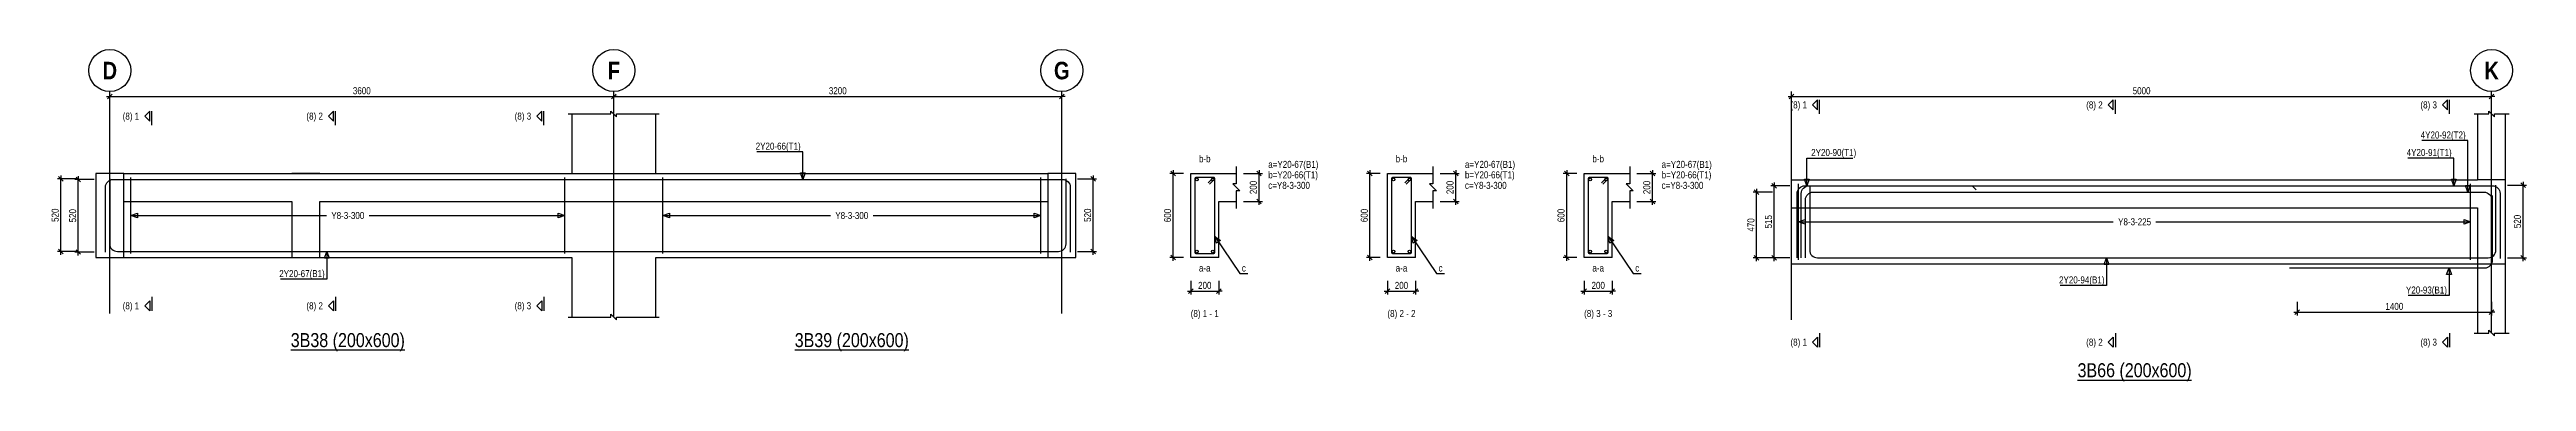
# Model space of a CAD drawing. Extents: x 0 to 206258, y -403073 to 0.
# Drawn here: x 12479 to 47865, y -354674 to -349934 of the extents above; entities that cross this region are included whole.
import ezdxf
from ezdxf.enums import TextEntityAlignment as Align
from ezdxf.lldxf.tags import DXFTag

# ---------------------------------------------------------------- set-up
doc = ezdxf.new("R2010")
doc.units = 0
doc.header["$LTSCALE"] = 1000
for name, color, linetype in [('Axis Circle(Dir 2)', 150, 'Continuous'), ('Axis Label(Dir 1)', 7, 'Continuous'), ('Axis Line(Dir 2)', 150, 'CENTER2'), ('Break Line', 5, 'Continuous'), ('Dimension Line', 5, 'Continuous'), ('Front Elevation Line', 40, 'Continuous'), ('Leader Line', 5, 'Continuous'), ('Link Line', 3, 'Continuous'), ('Rebar Kink', 4, 'Continuous'), ('Rebar Label', 6, 'Continuous'), ('Rebar Line', 7, 'Continuous'), ('Section Label', 1, 'Continuous'), ('Section Line', 1, 'Continuous'), ('Top Rebar Label', 6, 'Continuous'), ('Top Rebar Line', 7, 'Continuous')]:
    doc.layers.add(name, color=color, linetype=linetype)
for name, color, linetype, true_color in [('Back Elevation Line', 191, 'HIDDEN2', 0xd4aaff), ('Beam Label(D)', 94, 'Continuous', 0x008100), ('Beam Line(D)', 112, 'Continuous', 0x00bd5e), ('Link Label', 94, 'Continuous', 0x008100)]:
    doc.layers.add(name, color=color, linetype=linetype, true_color=true_color)
doc.styles.add('Axis Label(Dir 1)', font='ARIALNB.TTF', dxfattribs={"height": 250})
doc.styles.add('Beam Label(D)', font='ARIALN.TTF', dxfattribs={"height": 200})
doc.styles.add('Dimension Text', font='ARIALN.TTF', dxfattribs={"height": 100})
doc.styles.add('Link Label', font='ARIALN.TTF', dxfattribs={"height": 100})
doc.styles.add('Rebar Label', font='ARIALN.TTF', dxfattribs={"height": 100})
doc.styles.add('Section Label', font='ARIALN.TTF', dxfattribs={"height": 100})
doc.styles.add('Top Rebar Label', font='ARIALN.TTF', dxfattribs={"height": 100})
tags = doc.linetypes.add('CENTER2', pattern=[1.125, 0.75, -0.125, 0.125, -0.125]).pattern_tags.tags
tags[10:11] = [DXFTag(74, 4), DXFTag(75, 0), DXFTag(340, '0'), DXFTag(46, 0.0), DXFTag(50, 0.0), DXFTag(44, 0.0), DXFTag(45, 0.0)]
tags[8:9] = [DXFTag(74, 4), DXFTag(75, 0), DXFTag(340, '0'), DXFTag(46, 0.0), DXFTag(50, 0.0), DXFTag(44, 0.0), DXFTag(45, 0.0)]
tags[6:7] = [DXFTag(74, 4), DXFTag(75, 0), DXFTag(340, '0'), DXFTag(46, 0.0), DXFTag(50, 0.0), DXFTag(44, 0.0), DXFTag(45, 0.0)]
tags[4:5] = [DXFTag(74, 4), DXFTag(75, 0), DXFTag(340, '0'), DXFTag(46, 0.0), DXFTag(50, 0.0), DXFTag(44, 0.0), DXFTag(45, 0.0)]
tags = doc.linetypes.add('HIDDEN2', pattern=[0.1875, 0.125, -0.0625]).pattern_tags.tags
tags[6:7] = [DXFTag(74, 4), DXFTag(75, 0), DXFTag(340, '0'), DXFTag(46, 0.0), DXFTag(50, 0.0), DXFTag(44, 0.0), DXFTag(45, 0.0)]
tags[4:5] = [DXFTag(74, 4), DXFTag(75, 0), DXFTag(340, '0'), DXFTag(46, 0.0), DXFTag(50, 0.0), DXFTag(44, 0.0), DXFTag(45, 0.0)]
doc.dimstyles.new('BEAM', dxfattribs={"dimtxt": 100, "dimasz": 30, "dimexe": 48.3, "dimexo": 103.5, "dimgap": 30, "dimtad": 1, "dimtoh": 1, "dimdec": 1, "dimlfac": 0.5, "dimdsep": 46, "dimtxsty": 'Dimension Text', "dimblk": 'PCDIM_TICK', "dimcen": 0.09, "dimclrd": 5, "dimclre": 5, "dimclrt": 5, "dimadec": 1, "dimazin": 0, "dimtp": 1, "dimtm": 1, "dimtfac": 1, "dimtdec": 4, "dimtofl": 0, "dimtmove": 0, "dimatfit": 3, "dimfxl": 1, "dimtolj": 1, "dimtzin": 0, "dimarcsym": 0})

msp = doc.modelspace()

# ---------------------------------------------------------------- texts
at = {"layer": 'Axis Label(Dir 1)', "transparency": 33554687, "style": 'Axis Label(Dir 1)'}
for s, p in [('D', (13340.146, -350234.284)), ('F', (20540.146, -350234.284)), ('G', (26940.146, -350234.284)), ('K', (47367.055, -350234.284))]:
    msp.add_text(s, height=250, dxfattribs=at).set_placement(p, align=Align.MIDDLE_CENTER)
at = {"layer": 'Beam Label(D)', "transparency": 33554687, "style": 'Beam Label(D)'}
for s, p in [('%%U3B38 (200x600)', (16740.146, -353984.284)), ('%%U3B39 (200x600)', (23940.146, -353984.284)), ('%%U3B66 (200x600)', (42267.055, -354414.284))]:
    msp.add_text(s, height=200, dxfattribs=at).set_placement(p, align=Align.TOP_CENTER)
at = {"layer": 'Link Label', "transparency": 33554687, "style": 'Link Label'}
for s, p in [(' c=Y8-3-300', (29858.146, -351924.284)), (' c=Y8-3-300', (32668.385, -351924.284)), (' c=Y8-3-300', (35478.623, -351924.284)), ('c', (29513.146, -353104.284)), ('c', (32323.385, -353104.284)), ('c', (35133.623, -353104.284))]:
    msp.add_text(s, height=100, dxfattribs=at).set_placement(p)
for s, p in [('Y8-3-300', (16740.146, -352304.284)), ('Y8-3-300', (23940.146, -352304.284)), ('Y8-3-225', (42267.054, -352394.284))]:
    msp.add_text(s, height=100, dxfattribs=at).set_placement(p, align=Align.MIDDLE_CENTER)
at = {"layer": 'Rebar Label', "transparency": 33554687, "style": 'Rebar Label'}
for s, p in [('b-b', (28983.146, -351574.284)), ('b-b', (31793.385, -351574.284)), ('b-b', (34603.623, -351574.284)), ('a-a', (28983.146, -353134.284)), ('a-a', (31793.385, -353134.284)), ('a-a', (34603.623, -353134.284))]:
    msp.add_text(s, height=100, dxfattribs=at).set_placement(p, align=Align.BOTTOM_CENTER)
for p in [(29858.146, -351624.284), (32668.385, -351624.284), (35478.623, -351624.284)]:
    msp.add_text(' a=Y20-67(B1)', height=100, dxfattribs=at).set_placement(p)
for s, p in [(' 2Y20-67(B1)', (16410.146, -353184.284)), (' 2Y20-94(B1)', (41837.055, -353274.284)), (' Y20-93(B1)', (46729.332, -353418.491))]:
    msp.add_text(s, height=100, dxfattribs=at).set_placement(p, align=Align.RIGHT)
at = {"layer": 'Section Label', "transparency": 33554687, "style": 'Section Label'}
for s, p in [('(8) 1', (37586.344, -350724.994)), ('(8) 2', (41811.344, -350724.994)), ('(8) 3', (46586.343, -350724.994)), ('(8) 1', (13759.435, -350884.994)), ('(8) 2', (16384.435, -350884.994)), ('(8) 3', (19359.435, -350884.994)), ('(8) 1', (13759.435, -353593.573)), ('(8) 2', (16384.435, -353593.573)), ('(8) 3', (19359.435, -353593.573)), ('(8) 1', (37586.344, -354113.573)), ('(8) 2', (41811.344, -354113.573)), ('(8) 3', (46586.343, -354113.573))]:
    msp.add_text(s, height=100, dxfattribs=at).set_placement(p, align=Align.MIDDLE_RIGHT)
for s, p in [('(8) 1 - 1', (28983.146, -353784.284)), ('(8) 2 - 2', (31793.385, -353784.284)), ('(8) 3 - 3', (34603.623, -353784.284))]:
    msp.add_text(s, height=100, dxfattribs=at).set_placement(p, align=Align.BOTTOM_CENTER)
at = {"layer": 'Top Rebar Label', "transparency": 33554687, "style": 'Top Rebar Label'}
for s, p in [(' 2Y20-66(T1)', (23210.145, -351364.284)), (' 4Y20-91(T1)', (46797.055, -351454.284)), (' 4Y20-92(T2)', (46997.055, -351204.284))]:
    msp.add_text(s, height=100, dxfattribs=at).set_placement(p, align=Align.RIGHT)
for s, p in [(' 2Y20-90(T1)', (37615.055, -351454.284)), (' b=Y20-66(T1)', (29858.146, -351774.284)), (' b=Y20-66(T1)', (32668.385, -351774.284)), (' b=Y20-66(T1)', (35478.623, -351774.284))]:
    msp.add_text(s, height=100, dxfattribs=at).set_placement(p)

# ---------------------------------------------------------------- blocks, each defined once
blk = doc.blocks.new('PCDIM_TICK')
at = {"layer": 'Dimension Line', "color": 0, "transparency": 33554687}
for p, q in [((1.1, 1.1), (-1.1, -1.1)), ((1.6, 0), (0, 0))]:
    blk.add_line(p, q, dxfattribs=at)
blk = doc.blocks.new('*U4186')
at = {"layer": 'Dimension Line', "color": 5, "true_color": 0x0000ff, "transparency": 16777216}
for p, q in [((13115, -351790), (12842, -351790)), ((12890, -352826), (12890, -351790)), ((13115, -352826), (12842, -352826))]:
    blk.add_line(p, q, dxfattribs=at)
at = {"layer": 'Dimension Line', "color": 5, "true_color": 0x0000ff, "transparency": 16777216, "xscale": 30, "yscale": 30}
for p, rotation in [((12890, -351790), 89.99999999999447), ((12890, -352826), 269.9999999999834)]:
    blk.add_blockref('PCDIM_TICK', p, dxfattribs=dict(at, rotation=rotation))
at = {"layer": 'Dimension Line', "color": 5, "true_color": 0x0000ff, "transparency": 16777216, "insert": (12860, -352308), "char_height": 100, "width": 181.5, "attachment_point": 8, "rotation": 90, "style": 'Dimension Text'}
blk.add_mtext('520', dxfattribs=at)
blk = doc.blocks.new('*U4187')
at = {"layer": 'Dimension Line', "color": 5, "true_color": 0x0000ff, "transparency": 16777216}
for p, q in [((12865, -351782), (12592, -351782)), ((12640, -352818), (12640, -351782)), ((12865, -352818), (12592, -352818))]:
    blk.add_line(p, q, dxfattribs=at)
at = {"layer": 'Dimension Line', "color": 5, "true_color": 0x0000ff, "transparency": 16777216, "xscale": 30, "yscale": 30}
for p, rotation in [((12640, -351782), 89.99999999999447), ((12640, -352818), 269.9999999999834)]:
    blk.add_blockref('PCDIM_TICK', p, dxfattribs=dict(at, rotation=rotation))
at = {"layer": 'Dimension Line', "color": 5, "true_color": 0x0000ff, "transparency": 16777216, "insert": (12610, -352300), "char_height": 100, "width": 181.5, "attachment_point": 8, "rotation": 90, "style": 'Dimension Text'}
blk.add_mtext('520', dxfattribs=at)
blk = doc.blocks.new('*U4188')
at = {"layer": 'Dimension Line', "color": 5, "true_color": 0x0000ff, "transparency": 16777216}
for p, q in [((13340, -350751), (13340, -350556)), ((13340, -350604), (20540, -350604)), ((20540, -350751), (20540, -350556))]:
    blk.add_line(p, q, dxfattribs=at)
at = {"layer": 'Dimension Line', "color": 5, "true_color": 0x0000ff, "transparency": 16777216, "xscale": 30, "yscale": 30, "rotation": 180.0000000000004}
blk.add_blockref('PCDIM_TICK', (13340, -350604), dxfattribs=at)
at = {"layer": 'Dimension Line', "color": 5, "true_color": 0x0000ff, "transparency": 16777216, "xscale": 30, "yscale": 30}
blk.add_blockref('PCDIM_TICK', (20540, -350604), dxfattribs=at)
at = {"layer": 'Dimension Line', "color": 5, "true_color": 0x0000ff, "transparency": 16777216, "insert": (16940, -350574), "char_height": 100, "width": 245.98, "attachment_point": 8, "style": 'Dimension Text'}
blk.add_mtext('3600', dxfattribs=at)
blk = doc.blocks.new('*U4198')
at = {"layer": 'Dimension Line', "color": 5, "true_color": 0x0000ff, "transparency": 16777216}
for p, q in [((27166, -351782), (27438, -351782)), ((27390, -352818), (27390, -351782)), ((27166, -352818), (27438, -352818))]:
    blk.add_line(p, q, dxfattribs=at)
at = {"layer": 'Dimension Line', "color": 5, "true_color": 0x0000ff, "transparency": 16777216, "xscale": 30, "yscale": 30}
for p, rotation in [((27390, -351782), 89.99999999999447), ((27390, -352818), 269.9999999999834)]:
    blk.add_blockref('PCDIM_TICK', p, dxfattribs=dict(at, rotation=rotation))
at = {"layer": 'Dimension Line', "color": 5, "true_color": 0x0000ff, "transparency": 16777216, "insert": (27360, -352300), "char_height": 100, "width": 181.5, "attachment_point": 8, "rotation": 90, "style": 'Dimension Text'}
blk.add_mtext('520', dxfattribs=at)
blk = doc.blocks.new('*U4199')
at = {"layer": 'Dimension Line', "color": 5, "true_color": 0x0000ff, "transparency": 16777216}
for p, q in [((20540, -350751), (20540, -350556)), ((20540, -350604), (26940, -350604)), ((26940, -350751), (26940, -350556))]:
    blk.add_line(p, q, dxfattribs=at)
at = {"layer": 'Dimension Line', "color": 5, "true_color": 0x0000ff, "transparency": 16777216, "xscale": 30, "yscale": 30, "rotation": 180.0000000000004}
blk.add_blockref('PCDIM_TICK', (20540, -350604), dxfattribs=at)
at = {"layer": 'Dimension Line', "color": 5, "true_color": 0x0000ff, "transparency": 16777216, "xscale": 30, "yscale": 30}
blk.add_blockref('PCDIM_TICK', (26940, -350604), dxfattribs=at)
at = {"layer": 'Dimension Line', "color": 5, "true_color": 0x0000ff, "transparency": 16777216, "insert": (23740, -350574), "char_height": 100, "width": 245.98, "attachment_point": 8, "style": 'Dimension Text'}
blk.add_mtext('3200', dxfattribs=at)
blk = doc.blocks.new('*U4189')
at = {"layer": 'Dimension Line', "color": 5, "true_color": 0x0000ff, "transparency": 16777216}
for p, q in [((29537, -351704), (29806, -351704)), ((29758, -352104), (29758, -351704)), ((29537, -352104), (29806, -352104))]:
    blk.add_line(p, q, dxfattribs=at)
at = {"layer": 'Dimension Line', "color": 5, "true_color": 0x0000ff, "transparency": 16777216, "xscale": 30, "yscale": 30}
for p, rotation in [((29758, -351704), 89.99999999999447), ((29758, -352104), 269.9999999999834)]:
    blk.add_blockref('PCDIM_TICK', p, dxfattribs=dict(at, rotation=rotation))
at = {"layer": 'Dimension Line', "color": 5, "true_color": 0x0000ff, "transparency": 16777216, "insert": (29728, -351904), "char_height": 100, "width": 182.77, "attachment_point": 8, "rotation": 90, "style": 'Dimension Text'}
blk.add_mtext('200', dxfattribs=at)
blk = doc.blocks.new('*U4190')
at = {"layer": 'Dimension Line', "color": 5, "true_color": 0x0000ff, "transparency": 16777216}
for p, q in [((28680, -351704), (28485, -351704)), ((28533, -352904), (28533, -351704)), ((28680, -352904), (28485, -352904))]:
    blk.add_line(p, q, dxfattribs=at)
at = {"layer": 'Dimension Line', "color": 5, "true_color": 0x0000ff, "transparency": 16777216, "xscale": 30, "yscale": 30}
for p, rotation in [((28533, -351704), 89.99999999999447), ((28533, -352904), 269.9999999999834)]:
    blk.add_blockref('PCDIM_TICK', p, dxfattribs=dict(at, rotation=rotation))
at = {"layer": 'Dimension Line', "color": 5, "true_color": 0x0000ff, "transparency": 16777216, "insert": (28503, -352304), "char_height": 100, "width": 181.97, "attachment_point": 8, "rotation": 90, "style": 'Dimension Text'}
blk.add_mtext('600', dxfattribs=at)
blk = doc.blocks.new('*U4191')
at = {"layer": 'Dimension Line', "color": 5, "true_color": 0x0000ff, "transparency": 16777216}
for p, q in [((28783, -353238), (28783, -353433)), ((28783, -353384), (29183, -353384)), ((29183, -353238), (29183, -353433))]:
    blk.add_line(p, q, dxfattribs=at)
at = {"layer": 'Dimension Line', "color": 5, "true_color": 0x0000ff, "transparency": 16777216, "xscale": 30, "yscale": 30, "rotation": 180.0000000000004}
blk.add_blockref('PCDIM_TICK', (28783, -353384), dxfattribs=at)
at = {"layer": 'Dimension Line', "color": 5, "true_color": 0x0000ff, "transparency": 16777216, "xscale": 30, "yscale": 30}
blk.add_blockref('PCDIM_TICK', (29183, -353384), dxfattribs=at)
at = {"layer": 'Dimension Line', "color": 5, "true_color": 0x0000ff, "transparency": 16777216, "insert": (28983, -353354), "char_height": 100, "width": 182.77, "attachment_point": 8, "style": 'Dimension Text'}
blk.add_mtext('200', dxfattribs=at)
blk = doc.blocks.new('*U4192')
at = {"layer": 'Dimension Line', "color": 5, "true_color": 0x0000ff, "transparency": 16777216}
for p, q in [((32347, -351704), (32617, -351704)), ((32568, -352104), (32568, -351704)), ((32347, -352104), (32617, -352104))]:
    blk.add_line(p, q, dxfattribs=at)
at = {"layer": 'Dimension Line', "color": 5, "true_color": 0x0000ff, "transparency": 16777216, "xscale": 30, "yscale": 30}
for p, rotation in [((32568, -351704), 89.99999999999447), ((32568, -352104), 269.9999999999834)]:
    blk.add_blockref('PCDIM_TICK', p, dxfattribs=dict(at, rotation=rotation))
at = {"layer": 'Dimension Line', "color": 5, "true_color": 0x0000ff, "transparency": 16777216, "insert": (32538, -351904), "char_height": 100, "width": 182.77, "attachment_point": 8, "rotation": 90, "style": 'Dimension Text'}
blk.add_mtext('200', dxfattribs=at)
blk = doc.blocks.new('*U4193')
at = {"layer": 'Dimension Line', "color": 5, "true_color": 0x0000ff, "transparency": 16777216}
for p, q in [((31490, -351704), (31295, -351704)), ((31343, -352904), (31343, -351704)), ((31490, -352904), (31295, -352904))]:
    blk.add_line(p, q, dxfattribs=at)
at = {"layer": 'Dimension Line', "color": 5, "true_color": 0x0000ff, "transparency": 16777216, "xscale": 30, "yscale": 30}
for p, rotation in [((31343, -351704), 89.99999999999447), ((31343, -352904), 269.9999999999834)]:
    blk.add_blockref('PCDIM_TICK', p, dxfattribs=dict(at, rotation=rotation))
at = {"layer": 'Dimension Line', "color": 5, "true_color": 0x0000ff, "transparency": 16777216, "insert": (31313, -352304), "char_height": 100, "width": 181.97, "attachment_point": 8, "rotation": 90, "style": 'Dimension Text'}
blk.add_mtext('600', dxfattribs=at)
blk = doc.blocks.new('*U4194')
at = {"layer": 'Dimension Line', "color": 5, "true_color": 0x0000ff, "transparency": 16777216}
for p, q in [((31593, -353238), (31593, -353433)), ((31593, -353384), (31993, -353384)), ((31993, -353238), (31993, -353433))]:
    blk.add_line(p, q, dxfattribs=at)
at = {"layer": 'Dimension Line', "color": 5, "true_color": 0x0000ff, "transparency": 16777216, "xscale": 30, "yscale": 30, "rotation": 180.0000000000004}
blk.add_blockref('PCDIM_TICK', (31593, -353384), dxfattribs=at)
at = {"layer": 'Dimension Line', "color": 5, "true_color": 0x0000ff, "transparency": 16777216, "xscale": 30, "yscale": 30}
blk.add_blockref('PCDIM_TICK', (31993, -353384), dxfattribs=at)
at = {"layer": 'Dimension Line', "color": 5, "true_color": 0x0000ff, "transparency": 16777216, "insert": (31793, -353354), "char_height": 100, "width": 182.77, "attachment_point": 8, "style": 'Dimension Text'}
blk.add_mtext('200', dxfattribs=at)
blk = doc.blocks.new('*U4195')
at = {"layer": 'Dimension Line', "color": 5, "true_color": 0x0000ff, "transparency": 16777216}
for p, q in [((35157, -351704), (35427, -351704)), ((35379, -352104), (35379, -351704)), ((35157, -352104), (35427, -352104))]:
    blk.add_line(p, q, dxfattribs=at)
at = {"layer": 'Dimension Line', "color": 5, "true_color": 0x0000ff, "transparency": 16777216, "xscale": 30, "yscale": 30}
for p, rotation in [((35379, -351704), 89.99999999999447), ((35379, -352104), 269.9999999999834)]:
    blk.add_blockref('PCDIM_TICK', p, dxfattribs=dict(at, rotation=rotation))
at = {"layer": 'Dimension Line', "color": 5, "true_color": 0x0000ff, "transparency": 16777216, "insert": (35349, -351904), "char_height": 100, "width": 182.77, "attachment_point": 8, "rotation": 90, "style": 'Dimension Text'}
blk.add_mtext('200', dxfattribs=at)
blk = doc.blocks.new('*U4196')
at = {"layer": 'Dimension Line', "color": 5, "true_color": 0x0000ff, "transparency": 16777216}
for p, q in [((34300, -351704), (34105, -351704)), ((34154, -352904), (34154, -351704)), ((34300, -352904), (34105, -352904))]:
    blk.add_line(p, q, dxfattribs=at)
at = {"layer": 'Dimension Line', "color": 5, "true_color": 0x0000ff, "transparency": 16777216, "xscale": 30, "yscale": 30}
for p, rotation in [((34154, -351704), 89.99999999999447), ((34154, -352904), 269.9999999999834)]:
    blk.add_blockref('PCDIM_TICK', p, dxfattribs=dict(at, rotation=rotation))
at = {"layer": 'Dimension Line', "color": 5, "true_color": 0x0000ff, "transparency": 16777216, "insert": (34124, -352304), "char_height": 100, "width": 181.97, "attachment_point": 8, "rotation": 90, "style": 'Dimension Text'}
blk.add_mtext('600', dxfattribs=at)
blk = doc.blocks.new('*U4197')
at = {"layer": 'Dimension Line', "color": 5, "true_color": 0x0000ff, "transparency": 16777216}
for p, q in [((34404, -353238), (34404, -353433)), ((34404, -353384), (34804, -353384)), ((34804, -353238), (34804, -353433))]:
    blk.add_line(p, q, dxfattribs=at)
at = {"layer": 'Dimension Line', "color": 5, "true_color": 0x0000ff, "transparency": 16777216, "xscale": 30, "yscale": 30, "rotation": 180.0000000000004}
blk.add_blockref('PCDIM_TICK', (34404, -353384), dxfattribs=at)
at = {"layer": 'Dimension Line', "color": 5, "true_color": 0x0000ff, "transparency": 16777216, "xscale": 30, "yscale": 30}
blk.add_blockref('PCDIM_TICK', (34804, -353384), dxfattribs=at)
at = {"layer": 'Dimension Line', "color": 5, "true_color": 0x0000ff, "transparency": 16777216, "insert": (34604, -353354), "char_height": 100, "width": 182.77, "attachment_point": 8, "style": 'Dimension Text'}
blk.add_mtext('200', dxfattribs=at)
blk = doc.blocks.new('*U4200')
at = {"layer": 'Dimension Line', "color": 5, "true_color": 0x0000ff, "transparency": 16777216}
for p, q in [((44589, -353538), (44589, -353733)), ((44589, -353684), (47367, -353684)), ((47367, -353538), (47367, -353733))]:
    blk.add_line(p, q, dxfattribs=at)
at = {"layer": 'Dimension Line', "color": 5, "true_color": 0x0000ff, "transparency": 16777216, "xscale": 30, "yscale": 30, "rotation": 180.0000000000004}
blk.add_blockref('PCDIM_TICK', (44589, -353684), dxfattribs=at)
at = {"layer": 'Dimension Line', "color": 5, "true_color": 0x0000ff, "transparency": 16777216, "xscale": 30, "yscale": 30}
blk.add_blockref('PCDIM_TICK', (47367, -353684), dxfattribs=at)
at = {"layer": 'Dimension Line', "color": 5, "true_color": 0x0000ff, "transparency": 16777216, "insert": (45978, -353654), "char_height": 100, "width": 238.4, "attachment_point": 8, "style": 'Dimension Text'}
blk.add_mtext('1400', dxfattribs=at)
blk = doc.blocks.new('*U4201')
at = {"layer": 'Dimension Line', "color": 5, "true_color": 0x0000ff, "transparency": 16777216}
for p, q in [((37342, -351880), (37069, -351880)), ((37117, -352908), (37117, -351880)), ((37342, -352908), (37069, -352908))]:
    blk.add_line(p, q, dxfattribs=at)
at = {"layer": 'Dimension Line', "color": 5, "true_color": 0x0000ff, "transparency": 16777216, "xscale": 30, "yscale": 30}
for p, rotation in [((37117, -351880), 89.99999999999447), ((37117, -352908), 269.9999999999834)]:
    blk.add_blockref('PCDIM_TICK', p, dxfattribs=dict(at, rotation=rotation))
at = {"layer": 'Dimension Line', "color": 5, "true_color": 0x0000ff, "transparency": 16777216, "insert": (37087, -352394), "char_height": 100, "width": 182.37, "attachment_point": 8, "rotation": 90, "style": 'Dimension Text'}
blk.add_mtext('515', dxfattribs=at)
blk = doc.blocks.new('*U4202')
at = {"layer": 'Dimension Line', "color": 5, "true_color": 0x0000ff, "transparency": 16777216}
for p, q in [((37092, -351970), (36819, -351970)), ((36867, -352908), (36867, -351970)), ((37092, -352908), (36819, -352908))]:
    blk.add_line(p, q, dxfattribs=at)
at = {"layer": 'Dimension Line', "color": 5, "true_color": 0x0000ff, "transparency": 16777216, "xscale": 30, "yscale": 30}
for p, rotation in [((36867, -351970), 89.99999999999447), ((36867, -352908), 269.9999999999834)]:
    blk.add_blockref('PCDIM_TICK', p, dxfattribs=dict(at, rotation=rotation))
at = {"layer": 'Dimension Line', "color": 5, "true_color": 0x0000ff, "transparency": 16777216, "insert": (36837, -352439), "char_height": 100, "width": 184.72, "attachment_point": 8, "rotation": 90, "style": 'Dimension Text'}
blk.add_mtext('470', dxfattribs=at)
blk = doc.blocks.new('*U4203')
at = {"layer": 'Dimension Line', "color": 5, "true_color": 0x0000ff, "transparency": 16777216}
for p, q in [((47593, -351872), (47865, -351872)), ((47817, -352908), (47817, -351872)), ((47593, -352908), (47865, -352908))]:
    blk.add_line(p, q, dxfattribs=at)
at = {"layer": 'Dimension Line', "color": 5, "true_color": 0x0000ff, "transparency": 16777216, "xscale": 30, "yscale": 30}
for p, rotation in [((47817, -351872), 89.99999999999447), ((47817, -352908), 269.9999999999834)]:
    blk.add_blockref('PCDIM_TICK', p, dxfattribs=dict(at, rotation=rotation))
at = {"layer": 'Dimension Line', "color": 5, "true_color": 0x0000ff, "transparency": 16777216, "insert": (47787, -352390), "char_height": 100, "width": 181.5, "attachment_point": 8, "rotation": 90, "style": 'Dimension Text'}
blk.add_mtext('520', dxfattribs=at)
blk = doc.blocks.new('*U4204')
at = {"layer": 'Dimension Line', "color": 5, "true_color": 0x0000ff, "transparency": 16777216}
for p, q in [((37367, -350751), (37367, -350556)), ((37367, -350604), (47367, -350604)), ((47367, -350751), (47367, -350556))]:
    blk.add_line(p, q, dxfattribs=at)
at = {"layer": 'Dimension Line', "color": 5, "true_color": 0x0000ff, "transparency": 16777216, "xscale": 30, "yscale": 30, "rotation": 180.0000000000004}
blk.add_blockref('PCDIM_TICK', (37367, -350604), dxfattribs=at)
at = {"layer": 'Dimension Line', "color": 5, "true_color": 0x0000ff, "transparency": 16777216, "xscale": 30, "yscale": 30}
blk.add_blockref('PCDIM_TICK', (47367, -350604), dxfattribs=at)
at = {"layer": 'Dimension Line', "color": 5, "true_color": 0x0000ff, "transparency": 16777216, "insert": (42367, -350574), "char_height": 100, "width": 245.98, "attachment_point": 8, "style": 'Dimension Text'}
blk.add_mtext('5000', dxfattribs=at)

# ---------------------------------------------------------------- dimensions: what is measured, and where the dimension line sits
at = {"layer": 'Dimension Line', "transparency": 33554687}
for base, p1, p2, text, picture, middle in [((16940.146, -350604.284), (13340.146, -350854.284), (20540.146, -350854.284), '3600', '*U4188', (16940.146, -350604.284)), ((23740.146, -350604.284), (20540.146, -350854.284), (26940.146, -350854.284), '3200', '*U4199', (23740.146, -350604.284)), ((42367.055, -350604.284), (37367.055, -350854.284), (47367.055, -350854.284), '5000', '*U4204', (42367.055, -350604.284)), ((28983.146, -353384.284), (28783.146, -353134.284), (29183.146, -353134.284), '200', '*U4191', (28983.146, -353384.284)), ((31793.385, -353384.284), (31593.385, -353134.284), (31993.385, -353134.284), '200', '*U4194', (31793.385, -353384.284)), ((34603.623, -353384.284), (34403.623, -353134.284), (34803.623, -353134.284), '200', '*U4197', (34603.623, -353384.284)), ((45978.054, -353684.284), (44589.054, -353434.284), (47367.055, -353434.284), '1400', '*U4200', (45978.054, -353684.284))]:
    dim = msp.add_linear_dim(base=base, p1=p1, p2=p2, text=text, dimstyle='BEAM', override={"dimscale": 1, "dimtxt": 100, "dimasz": 30, "dimexe": 48.3, "dimexo": 103.5, "dimgap": 30, "dimtad": 1, "dimtih": 0, "dimdec": 1, "dimlfac": 0.5, "dimzin": 8, "dimlunit": 2, "dimpost": '', "dimtxsty": 'Dimension Text', "dimblk": 'PCDIM_TICK', "dimse1": 0, "dimse2": 0, "dimsd2": 0, "dimclrd": 5, "dimclre": 5, "dimclrt": 5, "dimaunit": 0, "dimadec": 1, "dimazin": 0, "dimtol": 0, "dimtp": 1, "dimtm": 1, "dimtmove": 0}, dxfattribs=at)
    dim.commit()
    dim.dimension.update_dxf_attribs({"geometry": picture, "text_midpoint": middle})
for base, p1, p2, text, picture, middle in [((12640.146, -352300.284), (12968.146, -352818.284), (12968.146, -351782.284), '520', '*U4187', (12640.146, -352300.284)), ((27390.146, -352300.284), (27062.146, -352818.284), (27062.146, -351782.284), '520', '*U4198', (27390.146, -352300.284)), ((28533.146, -352304.284), (28783.146, -352904.284), (28783.146, -351704.284), '600', '*U4190', (28533.146, -352304.284)), ((29758.146, -351904.284), (29433.146, -352104.284), (29433.146, -351704.284), '200', '*U4189', (29758.146, -351904.284)), ((31343.385, -352304.284), (31593.385, -352904.284), (31593.385, -351704.284), '600', '*U4193', (31343.385, -352304.284)), ((32568.385, -351904.284), (32243.385, -352104.284), (32243.385, -351704.284), '200', '*U4192', (32568.385, -351904.284)), ((34153.623, -352304.284), (34403.623, -352904.284), (34403.623, -351704.284), '600', '*U4196', (34153.623, -352304.284)), ((35378.623, -351904.284), (35053.623, -352104.284), (35053.623, -351704.284), '200', '*U4195', (35378.623, -351904.284)), ((12890.146, -352308.284), (13218.146, -352826.284), (13218.146, -351790.284), '520', '*U4186', (12890.146, -352308.284)), ((36867.055, -352439.284), (37195.055, -352908.284), (37195.055, -351970.284), '470', '*U4202', (36867.055, -352439.284)), ((37117.055, -352394.284), (37445.055, -352908.284), (37445.055, -351880.284), '515', '*U4201', (37117.055, -352394.284)), ((47817.054, -352390.284), (47489.054, -352908.284), (47489.054, -351872.284), '520', '*U4203', (47817.054, -352390.284))]:
    dim = msp.add_linear_dim(base=base, p1=p1, p2=p2, angle=90, text=text, dimstyle='BEAM', override={"dimscale": 1, "dimtxt": 100, "dimasz": 30, "dimexe": 48.3, "dimexo": 103.5, "dimgap": 30, "dimtad": 1, "dimtih": 0, "dimdec": 1, "dimlfac": 0.5, "dimzin": 8, "dimlunit": 2, "dimpost": '', "dimtxsty": 'Dimension Text', "dimblk": 'PCDIM_TICK', "dimse1": 0, "dimse2": 0, "dimsd2": 0, "dimclrd": 5, "dimclre": 5, "dimclrt": 5, "dimaunit": 0, "dimadec": 1, "dimazin": 0, "dimtol": 0, "dimtp": 1, "dimtm": 1, "dimtmove": 0}, dxfattribs=at)
    dim.commit()
    dim.dimension.update_dxf_attribs({"geometry": picture, "text_midpoint": middle})

# ---------------------------------------------------------------- linework, layer by layer
at = {"layer": 'Axis Circle(Dir 2)', "transparency": 33554687}
for centre in [(13340.146, -350234.284), (20540.146, -350234.284), (26940.146, -350234.284), (47367.055, -350234.284)]:
    msp.add_circle(centre, 300, dxfattribs=at)
at = {"layer": 'Axis Line(Dir 2)', "transparency": 33554687}
for points in [[(13340.146, -353704.284), (13340.146, -350534.284)], [(20540.146, -353754.284), (20540.146, -350534.284)], [(26940.146, -353704.284), (26940.146, -350534.284)], [(37367.055, -353794.284), (37367.055, -350534.284)], [(47367.055, -353984.284), (47367.055, -350534.284)]]:
    msp.add_lwpolyline(points, dxfattribs=at)
at = {"layer": 'Back Elevation Line', "transparency": 33554687}
for points in [[(13540.146, -351704.284), (13140.146, -351704.284)], [(13140.146, -351704.284), (13140.146, -352904.284)], [(13540.146, -351704.284), (15940.146, -351704.284)], [(16340.146, -351704.284), (15940.146, -351704.284)], [(16340.146, -351704.284), (26740.146, -351704.284)], [(27140.146, -351704.284), (26740.146, -351704.284)], [(27140.146, -352904.284), (27140.146, -351704.284)], [(37367.055, -352194.284), (37367.055, -351794.284), (47167.055, -351794.284)], [(47567.055, -351794.284), (47167.055, -351794.284)], [(47567.055, -352994.284), (47567.055, -351794.284)], [(13540.146, -352904.284), (13540.146, -352104.284)], [(13540.146, -352104.284), (15940.146, -352104.284)], [(15940.146, -352104.284), (15940.146, -352904.284)], [(16340.146, -352904.284), (16340.146, -352104.284)], [(16340.146, -352104.284), (26740.146, -352104.284)], [(26740.145, -352104.284), (26740.146, -352904.284)], [(37367.055, -352194.284), (47167.055, -352194.284)], [(47167.055, -352194.284), (47167.055, -352994.284)], [(13140.146, -352904.284), (13540.146, -352904.284)], [(15940.146, -352904.284), (16340.146, -352904.284)], [(26740.146, -352904.284), (27140.146, -352904.284)], [(47167.055, -352994.284), (47567.055, -352994.284)]]:
    msp.add_lwpolyline(points, dxfattribs=at)
at = {"layer": 'Beam Line(D)', "transparency": 33554687}
for points in [[(19940.146, -350854.284), (19940.146, -351704.284)], [(21140.146, -351704.284), (21140.146, -350854.284)], [(47167.055, -350854.284), (47167.055, -351794.284)], [(47567.055, -351794.284), (47567.054, -350854.284)], [(13140.146, -351704.284), (13140.146, -352904.284)], [(13540.146, -351704.284), (13140.146, -351704.284)], [(13540.146, -351704.284), (19940.146, -351704.284)], [(21140.146, -351704.284), (26740.146, -351704.284)], [(27140.146, -351704.284), (26740.146, -351704.284)], [(27140.146, -352904.284), (27140.146, -351704.284)], [(28783.146, -351704.284), (29183.146, -351704.284)], [(29183.146, -352904.284), (28783.146, -352904.284), (28783.146, -351704.284)], [(29183.146, -351704.284), (29183.146, -351704.284)], [(29183.146, -351704.284), (29433.146, -351704.284)], [(31593.385, -351704.284), (31993.385, -351704.284)], [(31993.385, -352904.284), (31593.385, -352904.284), (31593.385, -351704.284)], [(31993.385, -351704.284), (31993.385, -351704.284)], [(31993.385, -351704.284), (32243.385, -351704.284)], [(34403.623, -351704.284), (34803.623, -351704.284)], [(34803.623, -352904.284), (34403.623, -352904.284), (34403.623, -351704.284)], [(34803.623, -351704.284), (34803.623, -351704.284)], [(34803.623, -351704.284), (35053.623, -351704.284)], [(37367.055, -351794.284), (47167.055, -351794.284)], [(37367.055, -352994.284), (37367.055, -351794.284)], [(47567.054, -353984.284), (47567.055, -351794.284)], [(29183.146, -352904.284), (29183.146, -352104.284), (29433.146, -352104.284)], [(31993.385, -352904.284), (31993.385, -352104.284), (32243.385, -352104.284)], [(34803.623, -352904.284), (34803.623, -352104.284), (35053.623, -352104.284)], [(13140.146, -352904.284), (13540.146, -352904.284)], [(13540.146, -352904.284), (19940.146, -352904.284)], [(19940.146, -352904.284), (19940.146, -353754.284)], [(21140.146, -353754.284), (21140.146, -352904.284)], [(21140.146, -352904.284), (26740.146, -352904.284)], [(26740.146, -352904.284), (27140.146, -352904.284)], [(37367.055, -352994.284), (47167.055, -352994.284)], [(47167.055, -352994.284), (47167.055, -353984.284)]]:
    msp.add_lwpolyline(points, dxfattribs=at)
at = {"layer": 'Break Line', "transparency": 33554687}
for points in [[(19890.146, -350854.284), (20500.146, -350854.284), (20500.146, -350814.284), (20580.146, -350894.284), (20580.146, -350854.284), (21190.146, -350854.284)], [(47117.055, -350854.284), (47327.055, -350854.284), (47327.055, -350814.284), (47407.055, -350894.284), (47407.055, -350854.284), (47617.054, -350854.284)], [(29433.146, -351604.284), (29433.146, -351854.284), (29383.146, -351854.284), (29483.146, -351954.284), (29433.146, -351954.284), (29433.146, -352204.284)], [(32243.385, -351604.284), (32243.385, -351854.284), (32193.385, -351854.284), (32293.385, -351954.284), (32243.385, -351954.284), (32243.385, -352204.284)], [(35053.623, -351604.284), (35053.623, -351854.284), (35003.623, -351854.284), (35103.623, -351954.284), (35053.623, -351954.284), (35053.623, -352204.284)], [(19890.146, -353754.284), (20500.146, -353754.284), (20500.146, -353714.284), (20580.146, -353794.284), (20580.146, -353754.284), (21190.146, -353754.284)], [(47117.055, -353984.284), (47327.055, -353984.284), (47327.055, -353944.284), (47407.055, -354024.284), (47407.055, -353984.284), (47617.054, -353984.284)]]:
    msp.add_lwpolyline(points, dxfattribs=at)
at = {"layer": 'Front Elevation Line', "transparency": 33554687}
for points in [[(13540.146, -351704.284), (13140.146, -351704.284)], [(13140.146, -351704.284), (13140.146, -352904.284)], [(13540.146, -352904.284), (13540.146, -351704.284)], [(27140.146, -351704.284), (26740.146, -351704.284)], [(26740.146, -351704.284), (26740.146, -352904.284)], [(27140.146, -352904.284), (27140.146, -351704.284)], [(13140.146, -352904.284), (13540.146, -352904.284)], [(26740.146, -352904.284), (27140.146, -352904.284)]]:
    msp.add_lwpolyline(points, dxfattribs=at)
at = {"layer": 'Leader Line', "transparency": 33554687}
for points in [[(47027.055, -351970.284), (47027.055, -351234.284), (46372.064, -351234.284)], [(23240.145, -351790.284), (23240.145, -351394.284), (22585.154, -351394.284)], [(23205.943, -351696.314), (23274.347, -351696.314), (23240.145, -351790.284), (23205.943, -351696.314)], [(37585.055, -351880.284), (37585.055, -351484.284), (38240.046, -351484.284)], [(46827.055, -351880.284), (46827.055, -351484.284), (46172.064, -351484.284)], [(37550.853, -351786.314), (37619.257, -351786.314), (37585.055, -351880.284), (37550.853, -351786.314)], [(46792.853, -351786.314), (46861.257, -351786.314), (46827.055, -351880.284), (46792.853, -351786.314)], [(46992.853, -351876.314), (47061.257, -351876.314), (47027.055, -351970.284), (46992.853, -351876.314)], [(13640.146, -352304.284), (13734.115, -352270.082), (13734.115, -352338.486), (13640.146, -352304.284), (16435.502, -352304.284)], [(17044.79, -352304.284), (19840.146, -352304.284), (19746.176, -352338.486), (19746.176, -352270.082), (19840.146, -352304.284)], [(21240.146, -352304.284), (21334.115, -352270.082), (21334.115, -352338.486), (21240.146, -352304.284), (23635.502, -352304.284)], [(24244.79, -352304.284), (26640.146, -352304.284), (26546.177, -352338.486), (26546.177, -352270.082), (26640.146, -352304.284)], [(37467.055, -352394.284), (37561.024, -352360.082), (37561.024, -352428.486), (37467.055, -352394.284), (41962.41, -352394.284)], [(42571.698, -352394.284), (47067.054, -352394.284), (46973.085, -352428.486), (46973.085, -352360.082), (47067.054, -352394.284)], [(29206.086, -352663.009), (29149.402, -352701.297), (29125.146, -352604.284), (29206.086, -352663.009)], [(29125.146, -352604.284), (29483.146, -353134.284), (29596.275, -353134.284)], [(32016.325, -352663.008), (31959.641, -352701.297), (31935.384, -352604.283), (32016.325, -352663.008)], [(31935.384, -352604.283), (32293.385, -353134.284), (32406.514, -353134.284)], [(34826.563, -352663.008), (34769.879, -352701.296), (34745.622, -352604.283), (34826.563, -352663.008)], [(34745.622, -352604.283), (35103.623, -353134.284), (35216.752, -353134.284)], [(16440.146, -352818.284), (16440.146, -353214.284), (15777.472, -353214.284)], [(16474.348, -352912.253), (16405.944, -352912.253), (16440.146, -352818.284), (16474.348, -352912.253)], [(41867.055, -352908.284), (41867.055, -353304.284), (41204.381, -353304.284)], [(41901.257, -353002.253), (41832.853, -353002.253), (41867.055, -352908.284), (41901.257, -353002.253)], [(46759.332, -353052.491), (46759.332, -353448.491), (46173.026, -353448.491)], [(46793.534, -353146.46), (46725.13, -353146.46), (46759.332, -353052.491), (46793.534, -353146.46)]]:
    msp.add_lwpolyline(points, dxfattribs=at)
at = {"layer": 'Link Line', "transparency": 33554687}
for p, q in [((13640.146, -352846.284), (13640.146, -351762.284)), ((19840.146, -352846.284), (19840.146, -351762.284)), ((21240.146, -352846.284), (21240.146, -351762.284)), ((26640.146, -352846.284), (26640.146, -351762.284)), ((37467.055, -352936.284), (37467.055, -351852.284)), ((47067.054, -352936.284), (47067.054, -351852.284))]:
    msp.add_line(p, q, dxfattribs=at)
for points in [[(29050.335, -351856.894), (29121.045, -351786.183, 0.668178638), (29111.146, -351762.284), (28855.146, -351762.284, 0.414213562), (28841.146, -351776.284), (28841.146, -352832.284, 0.414213562), (28855.146, -352846.284), (29111.146, -352846.284, 0.414213562), (29125.146, -352832.284), (29125.146, -351776.284, 0.668178638), (29101.246, -351766.384), (29030.536, -351837.095)], [(31860.573, -351856.894), (31931.284, -351786.183, 0.668178638), (31921.385, -351762.284), (31665.385, -351762.284, 0.414213562), (31651.385, -351776.284), (31651.385, -352832.284, 0.414213562), (31665.385, -352846.284), (31921.385, -352846.284, 0.414213562), (31935.385, -352832.284), (31935.385, -351776.284, 0.668178638), (31911.485, -351766.384), (31840.774, -351837.095)], [(34670.812, -351856.894), (34741.523, -351786.183, 0.668178638), (34731.623, -351762.284), (34475.623, -351762.284, 0.414213562), (34461.623, -351776.284), (34461.623, -352832.284, 0.414213562), (34475.623, -352846.284), (34731.623, -352846.284, 0.414213562), (34745.623, -352832.284), (34745.623, -351776.284, 0.668178638), (34721.724, -351766.384), (34651.013, -351837.095)]]:
    msp.add_lwpolyline(points, format="xyb", dxfattribs=at)
at = {"layer": 'Rebar Kink', "transparency": 33554687}
msp.add_line((40001.623, -351936.852), (39945.055, -351880.284), dxfattribs=at)
at = {"layer": 'Rebar Line', "transparency": 33554687}
for points in [[(13338.146, -351782.284), (13338.146, -352708.328, 0.414213562), (13448.102, -352818.284), (26892.19, -352818.284, 0.414213543), (27002.146, -352708.328), (27002.146, -351782.284)], [(37625.055, -351880.284), (37625.055, -352798.328, 0.414213562), (37735.01, -352908.284), (47319.099, -352908.284, 0.414213543), (47429.054, -352798.328), (47429.054, -351872.284)], [(44481.331, -353052.491), (47271.376, -353052.491, 0.414213543), (47381.331, -352942.535), (47381.332, -352016.491)]]:
    msp.add_lwpolyline(points, format="xyb", dxfattribs=at)
for centre in [(28869.146, -351790.284), (29097.146, -351790.284), (31679.385, -351790.284), (31907.385, -351790.284), (34489.623, -351790.284), (34717.623, -351790.284), (28869.146, -352818.284), (29097.146, -352818.284), (31679.385, -352818.284), (31907.385, -352818.284), (34489.623, -352818.284), (34717.623, -352818.284)]:
    msp.add_circle(centre, 20, dxfattribs=at)
at = {"layer": 'Section Line', "transparency": 33554687}
for points in [[(37737.055, -350654.284), (37666.344, -350724.994), (37737.055, -350795.705), (37737.055, -350654.284)], [(37767.055, -350854.284), (37767.055, -350654.284)], [(41962.055, -350654.284), (41891.344, -350724.994), (41962.055, -350795.705), (41962.055, -350654.284)], [(41992.055, -350854.284), (41992.055, -350654.284)], [(46737.054, -350654.284), (46666.343, -350724.994), (46737.054, -350795.705), (46737.054, -350654.284)], [(46767.054, -350854.284), (46767.054, -350654.284)], [(13910.146, -350814.284), (13839.435, -350884.994), (13910.146, -350955.705), (13910.146, -350814.284)], [(13940.146, -351014.284), (13940.146, -350814.284)], [(16535.146, -350814.284), (16464.435, -350884.994), (16535.146, -350955.705), (16535.146, -350814.284)], [(16565.146, -351014.284), (16565.146, -350814.284)], [(19510.146, -350814.284), (19439.435, -350884.994), (19510.146, -350955.705), (19510.146, -350814.284)], [(19540.146, -351014.284), (19540.146, -350814.284)], [(13940.146, -353464.284), (13940.146, -353664.284)], [(16565.146, -353464.284), (16565.146, -353664.284)], [(19540.146, -353464.284), (19540.146, -353664.284)], [(13910.146, -353664.284), (13910.146, -353664.284), (13839.435, -353593.573), (13910.146, -353522.862), (13910.146, -353664.284)], [(16535.146, -353664.284), (16535.146, -353664.284), (16464.435, -353593.573), (16535.146, -353522.862), (16535.146, -353664.284)], [(19510.146, -353664.284), (19510.146, -353664.284), (19439.435, -353593.573), (19510.146, -353522.862), (19510.146, -353664.284)], [(37737.055, -354184.284), (37737.055, -354184.284), (37666.344, -354113.573), (37737.055, -354042.862), (37737.055, -354184.284)], [(37767.055, -353984.284), (37767.055, -354184.284)], [(41962.055, -354184.284), (41962.055, -354184.284), (41891.344, -354113.573), (41962.055, -354042.862), (41962.055, -354184.284)], [(41992.055, -353984.284), (41992.055, -354184.284)], [(46737.054, -354184.284), (46737.054, -354184.284), (46666.343, -354113.573), (46737.054, -354042.862), (46737.054, -354184.284)], [(46767.054, -353984.284), (46767.054, -354184.284)]]:
    msp.add_lwpolyline(points, dxfattribs=at)
at = {"layer": 'Top Rebar Line', "transparency": 33554687}
for points in [[(13278.146, -352826.284), (13278.146, -351900.239, -0.414213562), (13388.102, -351790.284), (26952.19, -351790.284, -0.414213562), (27062.146, -351900.239), (27062.146, -352826.284)], [(37445.055, -352908.284), (37445.055, -351990.239, -0.414213562), (37555.01, -351880.284), (39945.055, -351880.284)], [(37505.055, -352908.284), (37505.055, -351990.239, -0.414213562), (37615.01, -351880.284), (47379.099, -351880.284, -0.414213562), (47489.054, -351990.239), (47489.054, -352916.284)], [(37565.055, -352908.284), (37565.055, -352080.239, -0.414213562), (37675.01, -351970.284), (47259.099, -351970.284, -0.414213562), (47369.054, -352080.239), (47369.054, -352916.284)]]:
    msp.add_lwpolyline(points, format="xyb", dxfattribs=at)

msp.set_redraw_order([(e.dxf.handle, doc.entitydb.next_handle()) for e in msp.query("TEXT MTEXT ATTDEF DIMENSION ARC_DIMENSION")])  # texts and dimensions are drawn at this point

doc.saveas('drawing.dxf')
